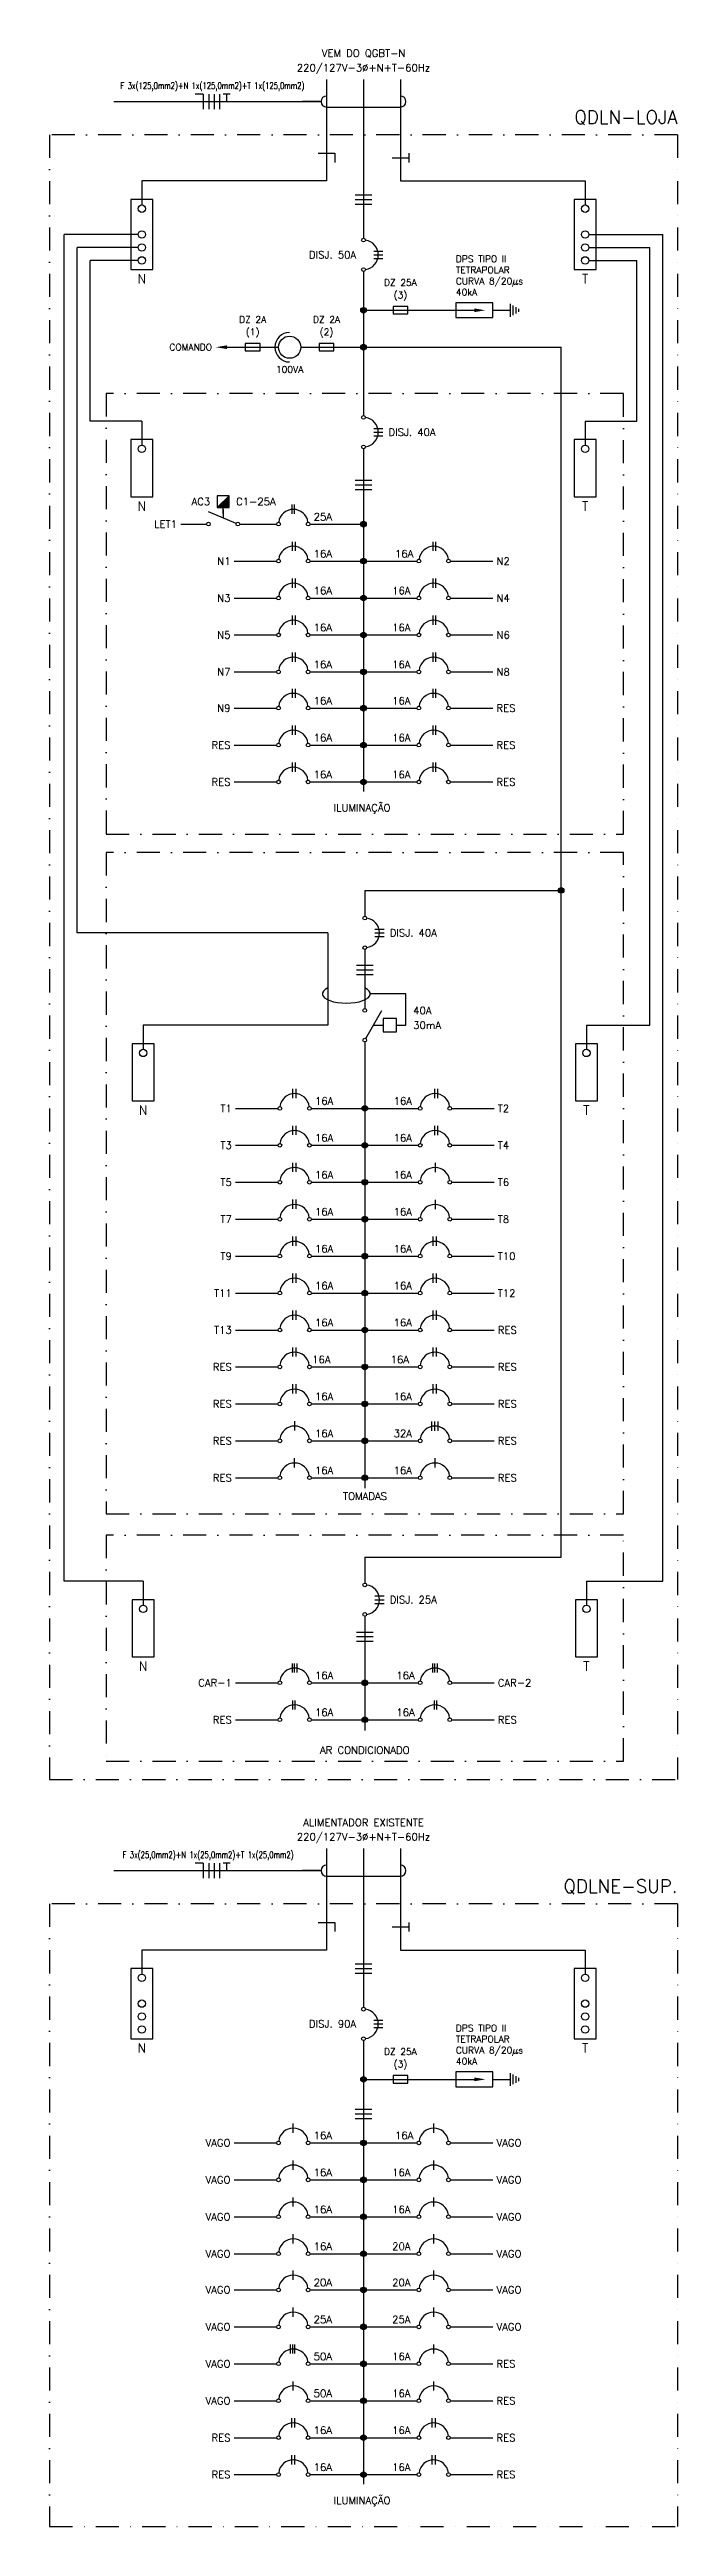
# Model space of a CAD drawing. Header units: millimetres. Extents: x 264 to 2008, y -909 to 432.
# Drawn here: x 264 to 604, y -909 to 432 of the extents above; entities that cross this region are included whole.
import ezdxf
from ezdxf.enums import TextEntityAlignment as Align

# ---------------------------------------------------------------- set-up
doc = ezdxf.new("R2010")
doc.units = ezdxf.units.MM
doc.linetypes.add('DASHDOT2', pattern=[0.5, 0.25, -0.125, 0, -0.125])
for name, color, linetype in [('A-FINA', 2, 'Continuous'), ('A-SETA', 2, 'Continuous'), ('A-SIMBELET', 10, 'Continuous'), ('A-TEXTO', 7, 'Continuous'), ('EL-SIMB', 10, 'Continuous'), ('EL-TEXTO', 7, 'Continuous')]:
    doc.layers.add(name, color=color, linetype=linetype)
doc.styles.add('ROMANS', font='simplex.shx', dxfattribs={"height": 0.2, "bigfont": 'simp.shx'})
doc.styles.get("Standard").update_dxf_attribs({"font": 'romans.shx'})

msp = doc.modelspace()

# ---------------------------------------------------------------- texts
at = {"layer": 'A-TEXTO', "style": 'ROMANS', "width": 0.75}
for s, p in [('F 3x(125,0mm2)+N 1x(125,0mm2)+T 1x(125,0mm2)', (302.1, 410.8)), ('F 3x(25,0mm2)+N 1x(25,0mm2)+T 1x(25,0mm2)', (303.2, -547))]:
    msp.add_text(s, height=3.6, dxfattribs=at).set_placement(p)
at = {"layer": 'EL-TEXTO', "color": 10}
for s, height, p in [('VEM DO QGBT-N', 4, (433.7, 430)), ('220/127V-3%%C+N+T-60Hz', 4, (433.7, 422)), ('DZ 25A', 3.6, (453.7, 306)), ('(3)', 3.6, (453.7, 299)), ('DZ 2A', 3.6, (373.7, 286)), ('(1)', 3.6, (373.7, 279)), ('DZ 2A', 3.6, (413.7, 286)), ('(2)', 3.6, (413.7, 279)), ('100VA', 3.6, (393.7, 259)), ('220/127V-3%%C+N+T-60Hz', 4, (433.7, -535.8)), ('ALIMENTADOR EXISTENTE', 4, (433.7, -527.8)), ('DZ 25A', 3.6, (453.7, -651.8)), ('(3)', 3.6, (453.7, -658.8))]:
    msp.add_text(s, height=height, dxfattribs=at).set_placement(p, align=Align.MIDDLE)
at = {"layer": 'EL-TEXTO', "color": 10, "style": 'ROMANS'}
for s, p in [('QDLN-LOJA', (603.7, 392)), ('QDLNE-SUP.', (603.7, -565.8))]:
    msp.add_text(s, height=7.2, dxfattribs=at).set_placement(p, align=Align.RIGHT)
for s, p in [('DISJ. 50A', (429.7, 321)), ('DISJ. 90A', (429.7, -636.8))]:
    msp.add_text(s, height=4, dxfattribs=at).set_placement(p, align=Align.MIDDLE_RIGHT)
at = {"layer": 'EL-TEXTO', "color": 160, "style": 'ROMANS'}
for p in [(313.7, 308), (313.7, 185), (314.4, -142.1), (314.4, -443.1), (313.7, -649.8)]:
    msp.add_text('N', height=5, dxfattribs=at).set_placement(p, align=Align.MIDDLE)
at = {"layer": 'EL-TEXTO', "color": 10}
for s, height, p in [('TETRAPOLAR', 3.6, (483.7, 311)), ('CURVA 8/20µs', 3.6, (483.7, 305)), ('DPS TIPO II', 3.6, (483.7, 317)), ('40kA', 3.6, (483.7, 299)), ('25A', 4, (406.7, 177.2)), ('16A', 4, (406.7, 157.2)), ('16A', 4, (406.7, 137.2)), ('16A', 4, (449.2, 137.2)), ('16A', 4, (406.7, 117.2)), ('16A', 4, (449.2, 117.2)), ('16A', 4, (406.7, 97.2)), ('16A', 4, (449.2, 97.2)), ('16A', 4, (406.7, 77.6)), ('16A', 4, (449.2, 77.6)), ('16A', 4, (406.7, 57.6)), ('16A', 4, (449.2, 57.6)), ('16A', 4, (406.7, 37.6)), ('16A', 4, (449.2, 37.6)), ('16A', 4, (407.4, -139.1)), ('16A', 4, (450, -139.1)), ('16A', 4, (407.4, -159.1)), ('16A', 4, (450, -159.1)), ('16A', 4, (407.4, -179.1)), ('16A', 4, (450, -179.1)), ('16A', 4, (407.4, -199.1)), ('16A', 4, (450, -199.1)), ('16A', 4, (407.4, -219.1)), ('16A', 4, (450, -219.1)), ('16A', 4, (407.4, -239.1)), ('16A', 4, (450, -239.1)), ('16A', 4, (407.4, -259.1)), ('16A', 4, (450, -259.1)), ('16A', 4, (405.9, -279.1)), ('16A', 4, (448.4, -279.1)), ('16A', 4, (407.4, -299.1)), ('16A', 4, (450, -299.1)), ('16A', 4, (407.4, -319.1)), ('32A', 4, (450, -319.1)), ('16A', 4, (407.4, -339.1)), ('16A', 4, (450, -339.1)), ('16A', 4, (407.4, -450.1)), ('16A', 4, (407.4, -470.1)), ('TETRAPOLAR', 3.6, (483.7, -646.8)), ('DPS TIPO II', 3.6, (483.7, -640.8)), ('CURVA 8/20µs', 3.6, (483.7, -652.8)), ('40kA', 3.6, (483.7, -658.8)), ('16A', 4, (406.7, -699.2)), ('16A', 4, (406.7, -719.2)), ('16A', 4, (449.2, -719.2)), ('16A', 4, (406.7, -739.2)), ('16A', 4, (449.2, -739.2)), ('16A', 4, (406.7, -759.2)), ('20A', 4, (449.2, -759.2)), ('20A', 4, (406.7, -778.8)), ('20A', 4, (449.2, -778.8)), ('25A', 4, (406.7, -798.8)), ('25A', 4, (449.2, -798.8)), ('50A', 4, (406.7, -818.8)), ('16A', 4, (449.2, -818.8)), ('50A', 4, (406.7, -838.8)), ('16A', 4, (449.2, -838.8)), ('16A', 4, (406.7, -858.8)), ('16A', 4, (449.2, -858.8)), ('16A', 4, (406.7, -878.8)), ('16A', 4, (449.2, -878.8))]:
    msp.add_text(s, height=height, dxfattribs=at).set_placement(p)
at = {"layer": 'EL-TEXTO', "color": 70, "style": 'ROMANS'}
for p in [(553.7, 308), (553.7, 185), (554.4, -142.1), (554.4, -443.1), (553.7, -649.8)]:
    msp.add_text('T', height=5, dxfattribs=at).set_placement(p, align=Align.MIDDLE)
at = {"layer": 'EL-TEXTO', "color": 10}
for s, height, p in [('COMANDO', 3.6, (351.7, 271)), ('AC3', 4, (350.7, 187.4)), ('LET1', 4, (332.7, 175.2)), ('N1', 4, (361.7, 155.2)), ('N3', 4, (361.7, 135.2)), ('N5', 4, (361.7, 115.2)), ('N7', 4, (361.7, 95.2)), ('N9', 4, (361.7, 75.6)), ('RES', 4, (361.7, 55.6)), ('RES', 4, (361.7, 35.6)), ('T1', 4, (362.4, -141.1)), ('T3', 4, (362.4, -161.1)), ('T5', 4, (362.4, -181.1)), ('T7', 4, (362.4, -201.1)), ('T9', 4, (362.4, -221.1)), ('T11', 4, (362.4, -241.1)), ('T13', 4, (362.4, -261.1)), ('RES', 4, (362.4, -281.1)), ('RES', 4, (362.4, -301.1)), ('RES', 4, (362.4, -321.1)), ('RES', 4, (362.4, -341.1)), ('CAR-1', 4, (362.4, -452.1)), ('RES', 4, (362.4, -472.1)), ('VAGO', 4, (361.7, -701.2)), ('VAGO', 4, (361.7, -721.2)), ('VAGO', 4, (361.7, -741.2)), ('VAGO', 4, (361.7, -761.2)), ('VAGO', 4, (361.7, -780.8)), ('VAGO', 4, (361.7, -800.8)), ('VAGO', 4, (361.7, -820.8)), ('VAGO', 4, (361.7, -840.8)), ('RES', 4, (361.7, -860.8)), ('RES', 4, (361.7, -880.8))]:
    msp.add_text(s, height=height, dxfattribs=at).set_placement(p, align=Align.MIDDLE_RIGHT)
at = {"layer": 'EL-TEXTO', "color": 10, "style": 'ROMANS'}
for s, p in [('DISJ. 40A', (447.2, 225)), ('DISJ. 40A', (447.9, -46.1)), ('40A', (460.6, -88.1)), ('30mA', (460.6, -96.1)), ('DISJ. 25A', (447.9, -407.1))]:
    msp.add_text(s, height=4, dxfattribs=at).set_placement(p, align=Align.MIDDLE_LEFT)
at = {"layer": 'EL-TEXTO', "color": 10}
for s, p in [('C1-25A', (364.7, 187.4)), ('N2', (505.7, 155.2)), ('N4', (505.7, 135.2)), ('N6', (505.7, 115.2)), ('N8', (505.7, 95.2)), ('RES', (505.7, 75.6)), ('RES', (505.7, 55.6)), ('RES', (505.7, 35.6)), ('T2', (506.4, -141.1)), ('T4', (506.4, -161.1)), ('T6', (506.4, -181.1)), ('T8', (506.4, -201.1)), ('T10', (506.4, -221.1)), ('T12', (506.4, -241.1)), ('RES', (506.4, -261.1)), ('RES', (506.4, -281.1)), ('RES', (506.4, -301.1)), ('RES', (506.4, -321.1)), ('RES', (506.4, -341.1)), ('CAR-2', (506.4, -452.1)), ('RES', (506.4, -472.1)), ('VAGO', (505.7, -701.2)), ('VAGO', (505.7, -721.2)), ('VAGO', (505.7, -741.2)), ('VAGO', (505.7, -761.2)), ('VAGO', (505.7, -780.8)), ('VAGO', (505.7, -800.8)), ('RES', (505.7, -820.8)), ('RES', (505.7, -840.8)), ('RES', (505.7, -860.8)), ('RES', (505.7, -880.8))]:
    msp.add_text(s, height=4, dxfattribs=at).set_placement(p, align=Align.MIDDLE_LEFT)
for p in [(460.7, 157.2), (461.4, -450.1), (461.4, -470.1), (460.7, -699.2)]:
    msp.add_text('16A', height=4, dxfattribs=at).set_placement(p, align=Align.RIGHT)
at = {"layer": 'EL-TEXTO', "color": 10, "style": 'ROMANS'}
for s, p in [('ILUMINAÇÃO', (432.9, 21.6)), ('TOMADAS', (434.5, -351.1)), ('AR CONDICIONADO', (434.4, -488.5)), ('ILUMINAÇÃO', (432.9, -894.8))]:
    msp.add_text(s, height=4, dxfattribs=at).set_placement(p, align=Align.MIDDLE)

# ---------------------------------------------------------------- hatches: boundary and pattern name
at = {"layer": 'EL-SIMB'}
msp.add_hatch(color=10, dxfattribs=at).paths.add_polyline_path([(354.5, 184.2), (360.9, 184.2), (360.9, 190.6)])

# ---------------------------------------------------------------- linework, layer by layer
at = {"layer": 'A-FINA', "color": 7, "linetype": 'DASHDOT2', "ltscale": 50}
for p, q in [((263.7, 386), (263.7, -504.5)), ((603.7, 386), (263.7, 386)), ((603.7, 386), (603.7, -504.5)), ((263.7, -504.5), (603.7, -504.5)), ((263.7, -504.5), (603.7, -504.5)), ((263.7, -571.8), (263.7, -908.9)), ((603.7, -571.8), (263.7, -571.8)), ((603.7, -571.8), (603.7, -908.9)), ((263.7, -908.9), (603.7, -908.9))]:
    msp.add_line(p, q, dxfattribs=at)
for points in [[(574.4, 246), (294.4, 246), (294.4, 7.4), (574.4, 7.4)], [(574.4, -2.6), (294.4, -2.6), (294.4, -360.7), (574.4, -360.7)], [(574.4, -372.1), (294.4, -372.1), (294.4, -494.5), (574.4, -494.5)]]:
    msp.add_lwpolyline(points, close=True, dxfattribs=at)
at = {"layer": 'A-SETA'}
for p, q in [((298.5, 404), (410.7, 404)), ((410.7, 404), (400.7, 404)), ((413.7, 401), (453.7, 401)), ((298.5, -553.8), (410.7, -553.8)), ((410.7, -553.8), (400.7, -553.8)), ((413.7, -556.8), (453.7, -556.8))]:
    msp.add_line(p, q, dxfattribs=at)
for centre, start, end in [((413.7, 404), 90, 270), ((453.7, 404), 270, 90), ((413.7, -553.8), 90, 270), ((453.7, -553.8), 270, 90)]:
    msp.add_arc(centre, 3, start, end, dxfattribs=at)
at = {"layer": 'A-SIMBELET'}
for p, q in [((346.9, 408), (342.5, 408)), ((346.9, 408), (346.9, 399.9)), ((349.9, 408), (349.9, 399.9)), ((352.8, 408), (352.8, 399.9)), ((355.8, 408), (355.8, 399.9)), ((361.5, 408), (357.7, 408)), ((359.6, 408), (359.6, 404)), ((346.9, -549.8), (342.5, -549.8)), ((346.9, -549.8), (346.9, -557.8)), ((349.9, -549.8), (349.9, -557.8)), ((352.8, -549.8), (352.8, -557.8)), ((355.8, -549.8), (355.8, -557.8)), ((361.5, -549.8), (357.7, -549.8)), ((359.6, -549.8), (359.6, -553.8))]:
    msp.add_line(p, q, dxfattribs=at)
at = {"layer": 'EL-SIMB', "color": 160}
for p, q in [((413.7, 416), (413.7, 361)), ((409.2, 376), (418.2, 376)), ((418.2, 376), (418.2, 371)), ((313.7, 361), (313.7, 348)), ((413.7, 361), (313.7, 361)), ((311.7, 332), (271.7, 332)), ((271.7, -397.1), (271.7, 332)), ((311.7, 325), (278.7, 325)), ((278.7, -46.1), (278.7, 325)), ((285.7, 231), (285.7, 318)), ((311.7, 318), (285.7, 318)), ((313.7, 231), (285.7, 231)), ((313.7, 231), (313.7, 218)), ((414.4, -46.1), (278.7, -46.1)), ((414.4, -46.1), (414.4, -96.1)), ((314.4, -96.1), (314.4, -109.1)), ((414.4, -96.1), (314.4, -96.1)), ((314.4, -397.1), (271.7, -397.1)), ((314.4, -397.1), (314.4, -410.1)), ((413.7, -541.8), (413.7, -596.8)), ((409.2, -581.8), (418.2, -581.8)), ((418.2, -581.8), (418.2, -586.8)), ((313.7, -596.8), (313.7, -609.8)), ((413.7, -596.8), (313.7, -596.8))]:
    msp.add_line(p, q, dxfattribs=at)
at = {"layer": 'EL-SIMB', "color": 10}
for p, q in [((433.7, 416), (433.7, 330)), ((429.2, 353.5), (438.2, 353.5)), ((429.2, 351), (438.2, 351)), ((429.2, 348.5), (438.2, 348.5)), ((439.2, 323), (444.2, 323)), ((433.7, 312), (433.7, 234)), ((439.2, 321), (444.2, 321)), ((439.2, 319), (444.2, 319)), ((433.7, 291), (493.7, 291)), ((503.7, 291), (513.1, 291)), ((513.1, 294.4), (513.1, 287.5)), ((514.6, 293.6), (514.6, 288.4)), ((516.1, 292.7), (516.1, 289.2)), ((517.6, 291.8), (517.6, 290.1)), ((359.7, 271), (387.7, 271)), ((399.7, 271), (540.7, 271)), ((540.7, -23.1), (540.7, 271)), ((433.7, 216), (433.7, 30.5)), ((439.2, 227), (444.2, 227)), ((439.2, 225), (444.2, 225)), ((439.2, 223), (444.2, 223)), ((354.5, 184.2), (360.9, 190.6)), ((429.2, 199), (438.2, 199)), ((429.2, 196.5), (438.2, 196.5)), ((429.2, 194), (438.2, 194)), ((334.7, 175.2), (348.7, 175.2)), ((364.8, 175.6), (349.7, 181.8)), ((357.7, 180.7), (357.7, 184.2)), ((357.7, 183.2), (357.7, 178.5)), ((366.7, 175.2), (386.7, 175.2)), ((395, 180.8), (395, 185.8)), ((396.4, 180.8), (396.4, 185.8)), ((404.7, 175.2), (433.7, 175.2)), ((395.2, 160.7), (395.2, 165.7)), ((396.9, 160.7), (396.9, 165.7)), ((471.4, 160.7), (471.4, 165.7)), ((472.9, 160.7), (472.9, 165.7)), ((363.7, 155.2), (386.7, 155.2)), ((404.7, 155.2), (462.7, 155.2)), ((480.7, 155.2), (503.7, 155.2)), ((363.7, 135.2), (386.7, 135.2)), ((395.2, 140.7), (395.2, 145.7)), ((396.9, 140.7), (396.9, 145.7)), ((404.7, 135.2), (462.7, 135.2)), ((471.4, 140.7), (471.4, 145.7)), ((472.9, 140.7), (472.9, 145.7)), ((480.7, 135.2), (503.7, 135.2)), ((395.2, 120.7), (395.2, 125.7)), ((396.9, 120.7), (396.9, 125.7)), ((471.4, 120.7), (471.4, 125.7)), ((472.9, 120.7), (472.9, 125.7)), ((363.7, 115.2), (386.7, 115.2)), ((404.7, 115.2), (462.7, 115.2)), ((480.7, 115.2), (503.7, 115.2)), ((540.7, -384.1), (540.7, 117)), ((363.7, 95.2), (386.7, 95.2)), ((395.2, 100.7), (395.2, 105.7)), ((396.9, 100.7), (396.9, 105.7)), ((404.7, 95.2), (462.7, 95.2)), ((471.4, 100.7), (471.4, 105.7)), ((472.9, 100.7), (472.9, 105.7)), ((480.7, 95.2), (503.7, 95.2)), ((395.2, 81.1), (395.2, 86.1)), ((396.9, 81.1), (396.9, 86.1)), ((471.4, 81.1), (471.4, 86.1)), ((472.9, 81.1), (472.9, 86.1)), ((363.7, 75.6), (386.7, 75.6)), ((404.7, 75.6), (462.7, 75.6)), ((480.7, 75.6), (503.7, 75.6)), ((363.7, 55.6), (386.7, 55.6)), ((395.2, 61.1), (395.2, 66.1)), ((396.9, 61.1), (396.9, 66.1)), ((404.7, 55.6), (462.7, 55.6)), ((471.4, 61.1), (471.4, 66.1)), ((472.9, 61.1), (472.9, 66.1)), ((480.7, 55.6), (503.7, 55.6)), ((395.2, 41.1), (395.2, 46.1)), ((396.9, 41.1), (396.9, 46.1)), ((471.4, 41.1), (471.4, 46.1)), ((472.9, 41.1), (472.9, 46.1)), ((363.7, 35.6), (386.7, 35.6)), ((404.7, 35.6), (462.7, 35.6)), ((480.7, 35.6), (503.7, 35.6)), ((434.4, -23.1), (434.4, -37.1)), ((434.4, -23.1), (540.7, -23.1)), ((439.9, -44.1), (444.9, -44.1)), ((439.9, -46.1), (444.9, -46.1)), ((439.9, -48.1), (444.9, -48.1)), ((429.9, -63.6), (438.9, -63.6)), ((429.9, -66.1), (438.9, -66.1)), ((434.4, -55.1), (434.4, -87.1)), ((429.9, -68.6), (438.9, -68.6)), ((456.6, -79.1), (437.4, -79.1)), ((456.6, -96.1), (456.6, -79.1)), ((434.9, -103.2), (443.7, -88.1)), ((434.4, -105.1), (434.4, -346.8)), ((439.1, -96.1), (444.4, -96.1)), ((451.6, -96.1), (456.6, -96.1)), ((395.5, -135.5), (395.5, -130.5)), ((397.2, -135.5), (397.2, -130.5)), ((472.3, -135.6), (472.3, -130.6)), ((474, -135.6), (474, -130.6)), ((364.4, -141.1), (387.4, -141.1)), ((405.4, -141.1), (463.4, -141.1)), ((481.4, -141.1), (504.4, -141.1)), ((395.5, -155.5), (395.5, -150.5)), ((397.2, -155.5), (397.2, -150.5)), ((472.3, -155.6), (472.3, -150.6)), ((474, -155.6), (474, -150.6)), ((364.4, -161.1), (387.4, -161.1)), ((395.5, -175.5), (395.5, -170.5)), ((397.2, -175.5), (397.2, -170.5)), ((405.4, -161.1), (463.4, -161.1)), ((472.7, -175.6), (472.7, -170.6)), ((481.4, -161.1), (504.4, -161.1)), ((364.4, -181.1), (387.4, -181.1)), ((405.4, -181.1), (463.4, -181.1)), ((481.4, -181.1), (504.4, -181.1)), ((364.4, -201.1), (387.4, -201.1)), ((395.5, -195.5), (395.5, -190.5)), ((397.2, -195.5), (397.2, -190.5)), ((405.4, -201.1), (463.4, -201.1)), ((472.7, -195.6), (472.7, -190.6)), ((481.4, -201.1), (504.4, -201.1)), ((395.5, -215.5), (395.5, -210.5)), ((397.2, -215.5), (397.2, -210.5)), ((471.5, -215.5), (471.5, -210.5)), ((473.2, -215.5), (473.2, -210.5)), ((364.4, -221.1), (387.4, -221.1)), ((405.4, -221.1), (463.4, -221.1)), ((481.4, -221.1), (504.4, -221.1)), ((364.4, -241.1), (387.4, -241.1)), ((395.5, -235.5), (395.5, -230.5)), ((397.2, -235.5), (397.2, -230.5)), ((405.4, -241.1), (463.4, -241.1)), ((471.5, -235.5), (471.5, -230.5)), ((473.2, -235.5), (473.2, -230.5)), ((481.4, -241.1), (504.4, -241.1)), ((395.5, -255.5), (395.5, -250.5)), ((397.2, -255.5), (397.2, -250.5)), ((471.5, -255.5), (471.5, -250.5)), ((473.2, -255.5), (473.2, -250.5)), ((364.4, -261.1), (387.4, -261.1)), ((405.4, -261.1), (463.4, -261.1)), ((481.4, -261.1), (504.4, -261.1)), ((364.4, -281.1), (387.4, -281.1)), ((395.5, -275.5), (395.5, -270.5)), ((397.2, -275.5), (397.2, -270.5)), ((405.4, -281.1), (463.4, -281.1)), ((471.5, -275.5), (471.5, -270.5)), ((473.2, -275.5), (473.2, -270.5)), ((481.4, -281.1), (504.4, -281.1)), ((395.5, -295.5), (395.5, -290.5)), ((397.2, -295.5), (397.2, -290.5)), ((471.5, -295.5), (471.5, -290.5)), ((473.2, -295.5), (473.2, -290.5)), ((364.4, -301.1), (387.4, -301.1)), ((405.4, -301.1), (463.4, -301.1)), ((481.4, -301.1), (504.4, -301.1)), ((364.4, -321.1), (387.4, -321.1)), ((396.5, -315.5), (396.5, -310.5)), ((405.4, -321.1), (463.4, -321.1)), ((470.7, -315.6), (470.7, -310.6)), ((472.4, -315.6), (472.4, -310.6)), ((474.1, -315.6), (474.1, -310.6)), ((481.4, -321.1), (504.4, -321.1)), ((396.4, -335.5), (396.4, -330.5)), ((472.5, -335.5), (472.5, -330.5)), ((364.4, -341.1), (387.4, -341.1)), ((405.4, -341.1), (463.4, -341.1)), ((481.4, -341.1), (504.4, -341.1)), ((434.4, -384.1), (540.7, -384.1)), ((434.4, -384.1), (434.4, -398.1)), ((439.9, -405.1), (444.9, -405.1)), ((439.9, -407.1), (444.9, -407.1)), ((439.9, -409.1), (444.9, -409.1)), ((429.9, -424.6), (438.9, -424.6)), ((429.9, -427.1), (438.9, -427.1)), ((434.4, -416.1), (434.4, -477.9)), ((395.2, -446.6), (395.2, -441.6)), ((396.4, -446.6), (396.4, -441.6)), ((397.7, -446.6), (397.7, -441.6)), ((429.9, -429.6), (438.9, -429.6)), ((471.2, -446.6), (471.2, -441.6)), ((472.4, -446.6), (472.4, -441.6)), ((473.7, -446.6), (473.7, -441.6)), ((364.4, -452.1), (387.4, -452.1)), ((405.4, -452.1), (463.4, -452.1)), ((481.4, -452.1), (504.4, -452.1)), ((395.5, -466.6), (395.5, -461.6)), ((396.7, -466.6), (396.7, -461.6)), ((472.1, -466.6), (472.1, -461.6)), ((473.4, -466.6), (473.4, -461.6)), ((364.4, -472.1), (387.4, -472.1)), ((405.4, -472.1), (463.4, -472.1)), ((481.4, -472.1), (504.4, -472.1)), ((433.7, -541.8), (433.7, -627.8)), ((429.2, -604.3), (438.2, -604.3)), ((429.2, -606.8), (438.2, -606.8)), ((429.2, -609.3), (438.2, -609.3)), ((439.2, -634.8), (444.2, -634.8)), ((439.2, -636.8), (444.2, -636.8)), ((439.2, -638.8), (444.2, -638.8)), ((433.7, -645.8), (433.7, -886)), ((433.7, -666.8), (493.7, -666.8)), ((503.7, -666.8), (513.1, -666.8)), ((513.1, -663.4), (513.1, -670.3)), ((514.6, -664.2), (514.6, -669.4)), ((516.1, -665.1), (516.1, -668.6)), ((517.6, -666), (517.6, -667.7)), ((429.2, -683), (438.2, -683)), ((395.7, -695.7), (395.7, -690.7)), ((429.2, -685.5), (438.2, -685.5)), ((429.2, -688), (438.2, -688)), ((471.7, -695.7), (471.7, -690.7)), ((363.7, -701.2), (386.7, -701.2)), ((395.7, -715.7), (395.7, -710.7)), ((404.7, -701.2), (462.7, -701.2)), ((471.7, -715.7), (471.7, -710.7)), ((480.7, -701.2), (503.7, -701.2)), ((363.7, -721.2), (386.7, -721.2)), ((404.7, -721.2), (462.7, -721.2)), ((480.7, -721.2), (503.7, -721.2)), ((395.7, -735.7), (395.7, -730.7)), ((471.7, -735.7), (471.7, -730.7)), ((363.7, -741.2), (386.7, -741.2)), ((395.7, -755.7), (395.7, -750.7)), ((404.7, -741.2), (462.7, -741.2)), ((471.7, -755.7), (471.7, -750.7)), ((480.7, -741.2), (503.7, -741.2)), ((363.7, -761.2), (386.7, -761.2)), ((404.7, -761.2), (462.7, -761.2)), ((480.7, -761.2), (503.7, -761.2)), ((395.7, -775.3), (395.7, -770.3)), ((471.7, -775.3), (471.7, -770.3)), ((363.7, -780.8), (386.7, -780.8)), ((395.7, -795.3), (395.7, -790.3)), ((404.7, -780.8), (462.7, -780.8)), ((471.7, -795.3), (471.7, -790.3)), ((480.7, -780.8), (503.7, -780.8)), ((363.7, -800.8), (386.7, -800.8)), ((404.7, -800.8), (462.7, -800.8)), ((480.7, -800.8), (503.7, -800.8)), ((394.2, -815.3), (394.2, -810.3)), ((395.4, -815.3), (395.4, -810.3)), ((396.5, -815.3), (396.5, -810.3)), ((471.7, -815.3), (471.7, -810.3)), ((363.7, -820.8), (386.7, -820.8)), ((395.7, -835.3), (395.7, -830.3)), ((404.7, -820.8), (462.7, -820.8)), ((471.7, -835.3), (471.7, -830.3)), ((480.7, -820.8), (503.7, -820.8)), ((363.7, -840.8), (386.7, -840.8)), ((404.7, -840.8), (462.7, -840.8)), ((480.7, -840.8), (503.7, -840.8)), ((394.9, -855.3), (394.9, -850.3)), ((396.6, -855.3), (396.6, -850.3)), ((470.9, -855.3), (470.9, -850.3)), ((472.6, -855.3), (472.6, -850.3)), ((363.7, -860.8), (386.7, -860.8)), ((394.9, -875.3), (394.9, -870.3)), ((396.6, -875.3), (396.6, -870.3)), ((404.7, -860.8), (462.7, -860.8)), ((470.9, -875.3), (470.9, -870.3)), ((472.6, -875.3), (472.6, -870.3)), ((480.7, -860.8), (503.7, -860.8)), ((363.7, -880.8), (386.7, -880.8)), ((404.7, -880.8), (462.7, -880.8)), ((480.7, -880.8), (503.7, -880.8))]:
    msp.add_line(p, q, dxfattribs=at)
at = {"layer": 'EL-SIMB', "color": 70}
for p, q in [((453.7, 416), (453.7, 361)), ((458.2, 376), (458.2, 371)), ((449.2, 373.5), (458.2, 373.5)), ((453.7, 361), (553.7, 361)), ((553.7, 361), (553.7, 348)), ((555.7, 332), (595.7, 332)), ((555.7, 325), (588.7, 325)), ((588.7, -96.1), (588.7, 325)), ((595.7, -397.1), (595.7, 332)), ((555.7, 318), (581.7, 318)), ((581.7, 231), (581.7, 318)), ((553.7, 231), (553.7, 218)), ((553.7, 231), (581.7, 231)), ((554.4, -96.1), (554.4, -109.1)), ((554.4, -96.1), (588.7, -96.1)), ((554.4, -397.1), (554.4, -410.1)), ((554.4, -397.1), (595.7, -397.1)), ((453.7, -541.8), (453.7, -596.8)), ((449.2, -584.3), (458.2, -584.3)), ((458.2, -581.8), (458.2, -586.8)), ((453.7, -596.8), (553.7, -596.8)), ((553.7, -596.8), (553.7, -609.8))]:
    msp.add_line(p, q, dxfattribs=at)
at = {"layer": 'EL-SIMB', "color": 160}
for points in [[(307.7, 313), (319.7, 313), (319.7, 351), (307.7, 351)], [(307.7, 190), (319.7, 190), (319.7, 221), (307.7, 221)], [(308.4, -137.1), (320.4, -137.1), (320.4, -106.1), (308.4, -106.1)], [(308.4, -438.1), (320.4, -438.1), (320.4, -407.1), (308.4, -407.1)], [(307.7, -644.8), (319.7, -644.8), (319.7, -606.8), (307.7, -606.8)]]:
    msp.add_lwpolyline(points, close=True, dxfattribs=at)
at = {"layer": 'EL-SIMB', "color": 70}
for points in [[(547.7, 313), (559.7, 313), (559.7, 351), (547.7, 351)], [(547.7, 190), (559.7, 190), (559.7, 221), (547.7, 221)], [(548.4, -137.1), (560.4, -137.1), (560.4, -106.1), (548.4, -106.1)], [(548.4, -438.1), (560.4, -438.1), (560.4, -407.1), (548.4, -407.1)], [(547.7, -644.8), (559.7, -644.8), (559.7, -606.8), (547.7, -606.8)]]:
    msp.add_lwpolyline(points, close=True, dxfattribs=at)
at = {"layer": 'EL-SIMB', "color": 10, "const_width": 1.5}
for points in [[(432.9, 291, 1), (434.4, 291, 1)], [(432.9, 271, 1), (434.4, 271, 1)], [(432.9, 175.2, 1), (434.4, 175.2, 1)], [(432.9, 155.2, 1), (434.4, 155.2, 1)], [(432.9, 135.2, 1), (434.4, 135.2, 1)], [(432.9, 115.2, 1), (434.4, 115.2, 1)], [(432.9, 95.2, 1), (434.4, 95.2, 1)], [(432.9, 75.6, 1), (434.4, 75.6, 1)], [(432.9, 55.6, 1), (434.4, 55.6, 1)], [(432.9, 35.6, 1), (434.4, 35.6, 1)], [(539.9, -23.1, 1), (541.4, -23.1, 1)], [(433.7, -141.1, 1), (435.2, -141.1, 1)], [(433.7, -161.1, 1), (435.2, -161.1, 1)], [(433.7, -181.1, 1), (435.2, -181.1, 1)], [(433.7, -201.1, 1), (435.2, -201.1, 1)], [(433.7, -221.1, 1), (435.2, -221.1, 1)], [(433.7, -241.1, 1), (435.2, -241.1, 1)], [(433.7, -261.1, 1), (435.2, -261.1, 1)], [(433.7, -281.1, 1), (435.2, -281.1, 1)], [(433.7, -301.1, 1), (435.2, -301.1, 1)], [(433.7, -321.1, 1), (435.2, -321.1, 1)], [(433.7, -341.1, 1), (435.2, -341.1, 1)], [(433.7, -452.1, 1), (435.2, -452.1, 1)], [(433.7, -452.1, 1), (435.2, -452.1, 1)], [(433.7, -472.1, 1), (435.2, -472.1, 1)], [(433.7, -472.1, 1), (435.2, -472.1, 1)], [(432.9, -666.8, 1), (434.4, -666.8, 1)], [(432.9, -701.2, 1), (434.4, -701.2, 1)], [(432.9, -721.2, 1), (434.4, -721.2, 1)], [(432.9, -741.2, 1), (434.4, -741.2, 1)], [(432.9, -761.2, 1), (434.4, -761.2, 1)], [(432.9, -780.8, 1), (434.4, -780.8, 1)], [(432.9, -800.8, 1), (434.4, -800.8, 1)], [(432.9, -820.8, 1), (434.4, -820.8, 1)], [(432.9, -840.8, 1), (434.4, -840.8, 1)], [(432.9, -860.8, 1), (434.4, -860.8, 1)], [(432.9, -880.8, 1), (434.4, -880.8, 1)]]:
    msp.add_lwpolyline(points, format="xyb", close=True, dxfattribs=at)
at = {"layer": 'EL-SIMB', "color": 10}
for points in [[(449.7, 289), (457.7, 289), (457.7, 293), (449.7, 293)], [(483.7, 295), (483.7, 287), (503.7, 287), (503.7, 295)], [(369.7, 269), (377.7, 269), (377.7, 273), (369.7, 273)], [(409.7, 269), (417.7, 269), (417.7, 273), (409.7, 273)], [(354.5, 190.6), (354.5, 184.2), (360.9, 184.2), (360.9, 190.6)], [(444.4, -92.5), (444.4, -99.7), (451.6, -99.7), (451.6, -92.5)], [(449.7, -668.8), (457.7, -668.8), (457.7, -664.8), (449.7, -664.8)], [(483.7, -662.8), (483.7, -670.8), (503.7, -670.8), (503.7, -662.8)]]:
    msp.add_lwpolyline(points, close=True, dxfattribs=at)
at = {"layer": 'EL-SIMB', "color": 160}
for centre in [(313.7, 346), (313.7, 332), (313.7, 325), (313.7, 318), (313.7, 216), (314.4, -111.1), (314.4, -412.1), (313.7, -611.8), (313.7, -625.8), (313.7, -632.8), (313.7, -639.8)]:
    msp.add_circle(centre, 2, dxfattribs=at)
at = {"layer": 'EL-SIMB', "color": 70}
for centre in [(553.7, 346), (553.7, 332), (553.7, 325), (553.7, 318), (553.7, 216), (554.4, -111.1), (554.4, -412.1), (553.7, -611.8), (553.7, -625.8), (553.7, -632.8), (553.7, -639.8)]:
    msp.add_circle(centre, 2, dxfattribs=at)
at = {"layer": 'EL-SIMB', "color": 10}
for centre, radius in [((433.7, 329), 1), ((433.7, 313), 1), ((433.7, 291), 1.5), ((393.7, 271), 6), ((433.7, 271), 1.5), ((433.7, 233), 1), ((433.7, 217), 1), ((349.7, 175.2), 1), ((365.7, 175.2), 1), ((387.7, 175.2), 1), ((403.7, 175.2), 1), ((433.7, 175.2), 1.5), ((387.7, 155.2), 1), ((403.7, 155.2), 1), ((433.7, 155.2), 1.5), ((463.7, 155.2), 1), ((479.7, 155.2), 1), ((387.7, 135.2), 1), ((403.7, 135.2), 1), ((433.7, 135.2), 1.5), ((463.7, 135.2), 1), ((479.7, 135.2), 1), ((387.7, 115.2), 1), ((403.7, 115.2), 1), ((433.7, 115.2), 1.5), ((463.7, 115.2), 1), ((479.7, 115.2), 1), ((387.7, 95.2), 1), ((403.7, 95.2), 1), ((433.7, 95.2), 1.5), ((463.7, 95.2), 1), ((479.7, 95.2), 1), ((387.7, 75.6), 1), ((403.7, 75.6), 1), ((433.7, 75.6), 1.5), ((463.7, 75.6), 1), ((479.7, 75.6), 1), ((387.7, 55.6), 1), ((403.7, 55.6), 1), ((433.7, 55.6), 1.5), ((463.7, 55.6), 1), ((479.7, 55.6), 1), ((387.7, 35.6), 1), ((403.7, 35.6), 1), ((433.7, 35.6), 1.5), ((463.7, 35.6), 1), ((479.7, 35.6), 1), ((540.7, -23.1), 1.5), ((434.4, -38.1), 1), ((434.4, -54.1), 1), ((434.4, -88.1), 1), ((434.4, -104.1), 1), ((388.4, -141.1), 1), ((404.4, -141.1), 1), ((434.4, -141.1), 1.5), ((464.4, -141.1), 1), ((480.4, -141.1), 1), ((388.4, -161.1), 1), ((404.4, -161.1), 1), ((434.4, -161.1), 1.5), ((464.4, -161.1), 1), ((480.4, -161.1), 1), ((388.4, -181.1), 1), ((404.4, -181.1), 1), ((434.4, -181.1), 1.5), ((464.4, -181.1), 1), ((480.4, -181.1), 1), ((388.4, -201.1), 1), ((404.4, -201.1), 1), ((434.4, -201.1), 1.5), ((464.4, -201.1), 1), ((480.4, -201.1), 1), ((388.4, -221.1), 1), ((404.4, -221.1), 1), ((434.4, -221.1), 1.5), ((464.4, -221.1), 1), ((480.4, -221.1), 1), ((388.4, -241.1), 1), ((404.4, -241.1), 1), ((434.4, -241.1), 1.5), ((464.4, -241.1), 1), ((480.4, -241.1), 1), ((388.4, -261.1), 1), ((404.4, -261.1), 1), ((434.4, -261.1), 1.5), ((464.4, -261.1), 1), ((480.4, -261.1), 1), ((388.4, -281.1), 1), ((404.4, -281.1), 1), ((434.4, -281.1), 1.5), ((464.4, -281.1), 1), ((480.4, -281.1), 1), ((388.4, -301.1), 1), ((404.4, -301.1), 1), ((434.4, -301.1), 1.5), ((464.4, -301.1), 1), ((480.4, -301.1), 1), ((388.4, -321.1), 1), ((404.4, -321.1), 1), ((434.4, -321.1), 1.5), ((464.4, -321.1), 1), ((480.4, -321.1), 1), ((388.4, -341.1), 1), ((404.4, -341.1), 1), ((434.4, -341.1), 1.5), ((464.4, -341.1), 1), ((480.4, -341.1), 1), ((434.4, -399.1), 1), ((434.4, -415.1), 1), ((388.4, -452.1), 1), ((404.4, -452.1), 1), ((434.4, -452.1), 1.5), ((434.4, -452.1), 1.5), ((464.4, -452.1), 1), ((480.4, -452.1), 1), ((388.4, -472.1), 1), ((404.4, -472.1), 1), ((434.4, -472.1), 1.5), ((434.4, -472.1), 1.5), ((464.4, -472.1), 1), ((480.4, -472.1), 1), ((433.7, -628.8), 1), ((433.7, -644.8), 1), ((433.7, -666.8), 1.5), ((387.7, -701.2), 1), ((403.7, -701.2), 1), ((433.7, -701.2), 1.5), ((463.7, -701.2), 1), ((479.7, -701.2), 1), ((387.7, -721.2), 1), ((403.7, -721.2), 1), ((433.7, -721.2), 1.5), ((463.7, -721.2), 1), ((479.7, -721.2), 1), ((387.7, -741.2), 1), ((403.7, -741.2), 1), ((433.7, -741.2), 1.5), ((463.7, -741.2), 1), ((479.7, -741.2), 1), ((387.7, -761.2), 1), ((403.7, -761.2), 1), ((433.7, -761.2), 1.5), ((463.7, -761.2), 1), ((479.7, -761.2), 1), ((387.7, -780.8), 1), ((403.7, -780.8), 1), ((433.7, -780.8), 1.5), ((463.7, -780.8), 1), ((479.7, -780.8), 1), ((387.7, -800.8), 1), ((403.7, -800.8), 1), ((433.7, -800.8), 1.5), ((463.7, -800.8), 1), ((479.7, -800.8), 1), ((387.7, -820.8), 1), ((403.7, -820.8), 1), ((433.7, -820.8), 1.5), ((463.7, -820.8), 1), ((479.7, -820.8), 1), ((387.7, -840.8), 1), ((403.7, -840.8), 1), ((433.7, -840.8), 1.5), ((463.7, -840.8), 1), ((479.7, -840.8), 1), ((387.7, -860.8), 1), ((403.7, -860.8), 1), ((433.7, -860.8), 1.5), ((463.7, -860.8), 1), ((479.7, -860.8), 1), ((387.7, -880.8), 1), ((403.7, -880.8), 1), ((433.7, -880.8), 1.5), ((463.7, -880.8), 1), ((479.7, -880.8), 1)]:
    msp.add_circle(centre, radius, dxfattribs=at)
for centre, start, end in [((433.7, 321), 277.1666, 82.8334), ((393.7, 271), 90, 270), ((433.7, 225), 277.1666, 82.8334), ((395.7, 175.2), 7.1666, 172.8334), ((395.7, 155.2), 7.1666, 172.8334), ((471.7, 155.2), 7.1666, 172.8334), ((395.7, 135.2), 7.1666, 172.8334), ((471.7, 135.2), 7.1666, 172.8334), ((395.7, 115.2), 7.1666, 172.8334), ((471.7, 115.2), 7.1666, 172.8334), ((395.7, 95.2), 7.1666, 172.8334), ((471.7, 95.2), 7.1666, 172.8334), ((395.7, 75.6), 7.1666, 172.8334), ((471.7, 75.6), 7.1666, 172.8334), ((395.7, 55.6), 7.1666, 172.8334), ((471.7, 55.6), 7.1666, 172.8334), ((395.7, 35.6), 7.1666, 172.8334), ((471.7, 35.6), 7.1666, 172.8334), ((434.4, -46.1), 277.1666, 82.8334), ((396.4, -141.1), 7.1666, 172.8334), ((472.4, -141.1), 7.1666, 172.8334), ((396.4, -161.1), 7.1666, 172.8334), ((472.4, -161.1), 7.1666, 172.8334), ((396.4, -181.1), 7.1666, 172.8334), ((472.4, -181.1), 7.1666, 172.8334), ((396.4, -201.1), 7.1666, 172.8334), ((472.4, -201.1), 7.1666, 172.8334), ((396.4, -221.1), 7.1666, 172.8334), ((472.4, -221.1), 7.1666, 172.8334), ((396.4, -241.1), 7.1666, 172.8334), ((472.4, -241.1), 7.1666, 172.8334), ((396.4, -261.1), 7.1666, 172.8334), ((472.4, -261.1), 7.1666, 172.8334), ((396.4, -281.1), 7.1666, 172.8334), ((472.4, -281.1), 7.1666, 172.8334), ((396.4, -301.1), 7.1666, 172.8334), ((472.4, -301.1), 7.1666, 172.8334), ((396.4, -321.1), 7.1666, 172.8334), ((472.4, -321.1), 7.1666, 172.8334), ((396.4, -341.1), 7.1666, 172.8334), ((472.4, -341.1), 7.1666, 172.8334), ((434.4, -407.1), 277.1666, 82.8334), ((396.4, -452.1), 7.1666, 172.8334), ((472.4, -452.1), 7.1666, 172.8334), ((396.4, -472.1), 7.1666, 172.8334), ((472.4, -472.1), 7.1666, 172.8334), ((433.7, -636.8), 277.1666, 82.8334), ((395.7, -701.2), 7.1666, 172.8334), ((471.7, -701.2), 7.1666, 172.8334), ((395.7, -721.2), 7.1666, 172.8334), ((471.7, -721.2), 7.1666, 172.8334), ((395.7, -741.2), 7.1666, 172.8334), ((471.7, -741.2), 7.1666, 172.8334), ((395.7, -761.2), 7.1666, 172.8334), ((471.7, -761.2), 7.1666, 172.8334), ((395.7, -780.8), 7.1666, 172.8334), ((471.7, -780.8), 7.1666, 172.8334), ((395.7, -800.8), 7.1666, 172.8334), ((471.7, -800.8), 7.1666, 172.8334), ((395.7, -820.8), 7.1666, 172.8334), ((471.7, -820.8), 7.1666, 172.8334), ((395.7, -840.8), 7.1666, 172.8334), ((471.7, -840.8), 7.1666, 172.8334), ((395.7, -860.8), 7.1666, 172.8334), ((471.7, -860.8), 7.1666, 172.8334), ((395.7, -880.8), 7.1666, 172.8334), ((471.7, -880.8), 7.1666, 172.8334)]:
    msp.add_arc(centre, 8, start, end, dxfattribs=at)
msp.add_ellipse((424.4, -79.1), major_axis=(-13, 0), ratio=0.384615, start_param=-0.69316, end_param=3.834753, dxfattribs=at)
for points in [[(493.7, 292), (493.7, 290), (499.7, 291)], [(359.7, 270), (359.7, 272), (353.7, 271)], [(493.7, -665.8), (493.7, -667.8), (499.7, -666.8)]]:
    msp.add_solid(points, dxfattribs=at)

msp.set_redraw_order([(e.dxf.handle, doc.entitydb.next_handle()) for e in msp.query("TEXT MTEXT ATTDEF DIMENSION ARC_DIMENSION")])  # texts and dimensions are drawn at this point

doc.saveas('drawing.dxf')
